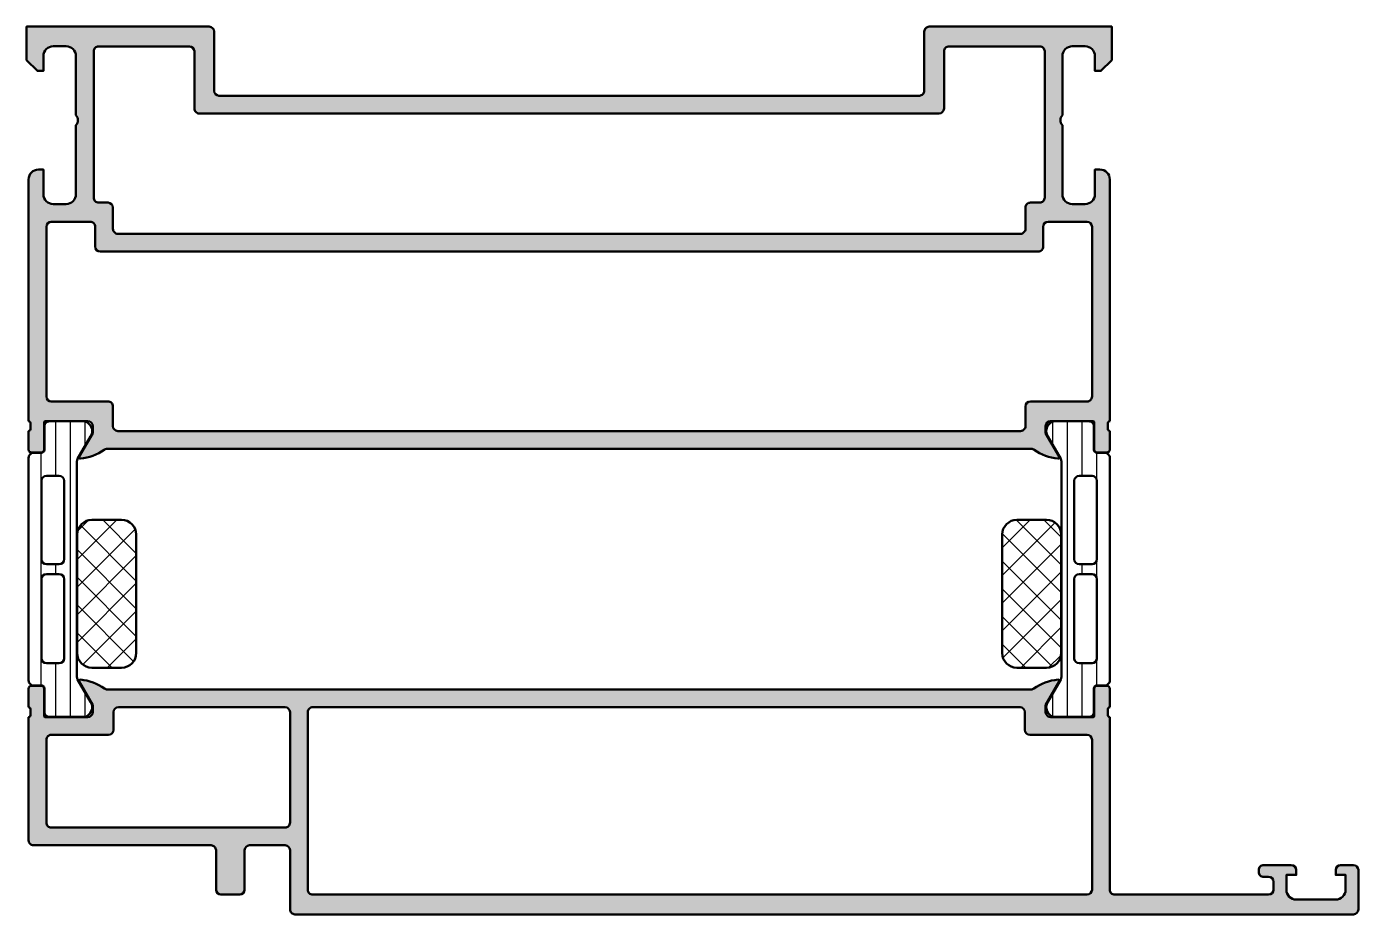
# Model space of a CAD drawing. Extents: x 0 to 135, y 0 to 90.
import ezdxf

# ---------------------------------------------------------------- set-up
doc = ezdxf.new("R2010")
doc.units = 0
for name, color, linetype, lineweight in [('0S-Alu contour', 7, 'Continuous', 50), ('0S-Alu hatch', 252, 'Continuous', 25), ('0S-Plastic contour', 254, 'Continuous', 50), ('0S-Plastic hatch', 253, 'Continuous', 25), ('0S-PT contour', 91, 'Continuous', 50), ('0S-PT hatch', 103, 'Continuous', 25)]:
    doc.layers.add(name, color=color, linetype=linetype, lineweight=lineweight)
pattern_1 = [(90, (0, 0), (-1.4859, 0), [])]
pattern_2 = [(135, (0, 0), (-1.403165018917055, -1.403165018917055), []), (225, (0, 0), (1.403165018917055, -1.403165018917055), [])]

# ---------------------------------------------------------------- blocks, each defined once
blk = doc.blocks.new('436130__63315BC6_4E05_474E_A464_216740089B08_')
at = {"layer": '0S-Alu hatch'}
h = blk.add_hatch(color=256, dxfattribs=at)
edge = h.paths.add_edge_path()
edge.add_line((-7.1e-15, 86.60998725334208), (0, 90))
edge.add_line((0, 90), (18.49999999999994, 90.00000000000202))
edge.add_ellipse((18.4999999999998, 89.50000000000188), major_axis=(-0.5000000000001421, 0), ratio=1, start_angle=180, end_angle=269.99999999998374, ccw=False)
edge.add_line((18.99999999999994, 89.50000000000188), (18.99999999999994, 83.50000000000935))
edge.add_arc((19.49999999999993, 83.50000000000935), 0.4999999999999894, 180, 269.9999999999996)
edge.add_line((19.49999999999993, 83.00000000000936), (90.49999999999945, 83.00000000001279))
edge.add_arc((90.49999999999952, 83.50000000001334), 0.5000000000005543, 269.9999999999935, 360)
edge.add_line((91.00000000000006, 83.50000000001334), (91, 89.50000000001963))
edge.add_ellipse((91.49999999999963, 89.5000000000194), major_axis=(-0.4999999999996306, 0), ratio=1, start_angle=269.99999999997397, end_angle=360, ccw=False)
edge.add_line((91.49999999999986, 90.00000000001904), (110, 90.00000000002177))
edge.add_line((110, 90.00000000002177), (109.9999999999999, 86.60998725334218))
edge.add_line((109.9999999999999, 86.60998725334218), (108.8999999999997, 85.50998725334213))
edge.add_line((108.8999999999997, 85.50998725334213), (108.2999999999998, 85.50998725334205))
edge.add_line((108.2999999999998, 85.50998725334205), (108.2999999999999, 87.00998725334212))
edge.add_arc((107.2999999999999, 87.00998725334205), 0.9999999999999573, 0, 90.00000000000081)
edge.add_line((107.2999999999999, 88.009987253342), (106, 88.00998725334199))
edge.add_arc((105.9999999999999, 87.00998725334212), 0.9999999999998721, 89.9999999999992, 180)
edge.add_line((105.0000000000001, 87.00998725334212), (104.9999999999999, 81.00998725334202))
edge.add_arc((105.525, 80.509987253342), 0.7250000000000246, 136.3971810272982, 223.6028189727017)
edge.add_line((104.9999999999999, 80.00998725334202), (104.9999999999999, 73.0099872533421))
edge.add_arc((106, 73.00998725334208), 1.000000000000028, 180, 270)
edge.add_line((106, 72.00998725334205), (107.2999999999999, 72.00998725334196))
edge.add_arc((107.2999999999998, 73.00998725334202), 1.000000000000056, 270.0000000000041, 360)
edge.add_line((108.2999999999999, 73.00998725334202), (108.2999999999999, 75.50998725334202))
edge.add_line((108.2999999999999, 75.50998725334202), (108.7999999999997, 75.50998725334202))
edge.add_ellipse((108.7999999999998, 74.5099872533419), major_axis=(-1.000000000000113, 0), ratio=1, start_angle=180, end_angle=270.00000000000165, ccw=False)
edge.add_line((109.7999999999999, 74.5099872533419), (109.8000000000008, 50.00000000002188))
edge.add_arc((109.8788364465439, 49.73247940802871), 0.2788950563274882, 106.4198764194935, 181.1645893740963)
edge.add_line((109.5999990000008, 49.72681100003034), (109.5999990000008, 49.27321700003036))
edge.add_arc((109.878867095644, 49.2675563405533), 0.2789255417371578, 178.8371299271119, 253.5754054446409)
edge.add_line((109.8000000000008, 49.00001300003036), (109.8000000000008, 47.12000200002189))
edge.add_ellipse((109.5000000000008, 47.12000200002184), major_axis=(-0.3000000000000114, 0), ratio=1, start_angle=90.00000000001091, end_angle=180, ccw=False)
edge.add_line((109.5000000000009, 46.82000200002183), (108.520025680958, 46.82000200002178))
edge.add_ellipse((108.5200256809581, 47.12000200002176), major_axis=(-0.2999999999999758, 0), ratio=1, start_angle=0, end_angle=89.99999999999193, ccw=False)
edge.add_line((108.2200256809581, 47.12000200002176), (108.220025680958, 49.88000000002195))
edge.add_arc((108.1000256809581, 49.88000000002189), 0.1199999999999051, 0, 90.00000000002036)
edge.add_line((108.1000256809581, 50.0000000000218), (103.8000000000008, 50.00000000002183))
edge.add_arc((103.8000000000008, 49.50000000002183), 0.5, 90, 180)
edge.add_line((103.3000000000008, 49.50000000002183), (103.3000000000008, 48.80000000002181))
edge.add_line((103.3000000000008, 48.80000000002181), (104.6814954576231, 46.40717967699429))
edge.add_ellipse((104.5618802153525, 46.33811978467008), major_axis=(-0.1381197846483073, 0), ratio=1, start_angle=84.37742244924073, end_angle=210.0000000000246, ccw=False)
edge.add_ellipse((105.0382232411751, 51.17660886188025), major_axis=(-5.000000000010663, 0), ratio=1, start_angle=54.481589632735904, end_angle=84.3774224492135, ccw=False)
edge.add_arc((101.8429183889696, 46.69999999992239), 0.5000000001245711, 54.48158963268474, 89.99999999995767)
edge.add_line((101.84291838897, 47.20000000004696), (8.157081610951847, 47.20000000002212))
edge.add_arc((8.157081610951886, 46.70000000002866), 0.499999999993463, 90.00000000000428, 125.5184103672748)
edge.add_ellipse((4.961776758824488, 51.17660886187668), major_axis=(-5.000000000007009, 0), ratio=1, start_angle=95.62257755079412, end_angle=125.51841036727109, ccw=False)
edge.add_ellipse((5.438119784647258, 46.33811978467018), major_axis=(-0.1381197846482801, 0), ratio=1, start_angle=-29.999999999976694, end_angle=95.62257755082089, ccw=False)
edge.add_line((5.318504542376584, 46.40717967699427), (6.699999999998965, 48.80000000002182))
edge.add_line((6.699999999998965, 48.80000000002182), (6.699999999999, 49.50000000002173))
edge.add_arc((6.199999999998951, 49.50000000002181), 0.5000000000000498, 0, 89.99999999999022)
edge.add_line((6.199999999999036, 50.00000000002186), (1.899974319041781, 50.00000000002188))
edge.add_arc((1.899974319041777, 49.88000000002188), 0.1200000000000045, 89.9999999999982, 180)
edge.add_line((1.779974319041773, 49.88000000002188), (1.77997431904177, 47.12000200002179))
edge.add_ellipse((1.47997431904184, 47.12000200002181), major_axis=(-0.2999999999999296, 0), ratio=1, start_angle=89.99999999999523, end_angle=180, ccw=False)
edge.add_line((1.479974319041815, 46.82000200002188), (0.4999999999990053, 46.82000200002188))
edge.add_ellipse((0.4999999999989877, 47.12000200002188), major_axis=(-0.3000000000000043, 0), ratio=1, start_angle=0, end_angle=90.00000000000341, ccw=False)
edge.add_line((0.1999999999989834, 47.12000200002188), (0.1999999999990507, 49.00001300003039))
edge.add_arc((0.121132904355805, 49.26755634055329), 0.2789255417371319, 286.4245945553725, 361.1628700729025)
edge.add_line((0.4000009999989541, 49.27321700003043), (0.400000999998909, 49.72681100003029))
edge.add_arc((0.1211635534558797, 49.7324794080287), 0.2788950563274171, 358.8354106258941, 433.5801235804983)
edge.add_line((0.1999999999989631, 50.0000000000218), (0.1999999999999886, 74.50998725334193))
edge.add_ellipse((1.200000000000006, 74.50998725334205), major_axis=(-1.000000000000017, 0), ratio=1, start_angle=270.00000000000756, end_angle=360, ccw=False)
edge.add_line((1.199999999999874, 75.50998725334206), (1.699999999999924, 75.50998725334199))
edge.add_line((1.699999999999924, 75.50998725334199), (1.699999999999931, 73.00998725334216))
edge.add_arc((2.700000000000038, 73.00998725334216), 1.000000000000106, 180, 269.9999999999943)
edge.add_line((2.699999999999938, 72.00998725334205), (3.999999999999722, 72.00998725334205))
edge.add_arc((3.99999999999985, 73.00998725334215), 1.000000000000099, 269.9999999999927, 360)
edge.add_line((4.99999999999995, 73.00998725334215), (4.999999999999943, 80.00998725334202))
edge.add_arc((4.475000000000115, 80.50998725334205), 0.7249999999998951, 316.3971810272854, 403.602818972713)
edge.add_line((4.999999999999956, 81.00998725334205), (4.999999999999943, 87.009987253342))
edge.add_arc((3.999999999999928, 87.00998725334205), 1.000000000000014, 0, 90)
edge.add_line((3.999999999999928, 88.00998725334206), (2.699999999999818, 88.00998725334206))
edge.add_arc((2.700000000000219, 87.00998725334183), 1.000000000000227, 90.000000000023, 180)
edge.add_line((1.699999999999992, 87.00998725334183), (1.699999999999882, 85.509987253342))
edge.add_line((1.699999999999882, 85.509987253342), (1.099999999999795, 85.50998725334213))
edge.add_line((1.099999999999795, 85.50998725334213), (-7.1e-15, 86.60998725334208))
edge = h.paths.add_edge_path()
edge.add_ellipse((7.449288645833526, 67.70000000000145), major_axis=(-0.4999999999999574, 0), ratio=1, start_angle=0, end_angle=89.9999999999992, ccw=False)
edge.add_line((6.949288645833568, 67.70000000000144), (6.949288645833576, 69.70998725334204))
edge.add_arc((6.449288645833547, 69.709987253342), 0.5000000000000285, 0, 90.00000000000325)
edge.add_line((6.449288645833519, 70.20998725334204), (2.499999999999488, 70.20998725334204))
edge.add_arc((2.499999999999488, 69.70998725334204), 0.5, 90, 180)
edge.add_line((1.999999999999488, 69.70998725334204), (1.999999999999488, 52.50000000002184))
edge.add_arc((2.499999999999502, 52.50000000002184), 0.5000000000000142, 180, 269.9999999999984)
edge.add_line((2.499999999999488, 52.00000000002184), (8.24928864583336, 52.00000000002184))
edge.add_ellipse((8.249288645833431, 51.50000000002168), major_axis=(-0.5000000000001564, 0), ratio=1, start_angle=180, end_angle=270.00000000000813, ccw=False)
edge.add_line((8.749288645833587, 51.50000000002175), (8.749288645833587, 49.50000000004659))
edge.add_arc((9.249288645833644, 49.50000000004659), 0.500000000000057, 180, 270)
edge.add_line((9.249288645833644, 49.00000000004653), (100.7507113541662, 49.00000000004653))
edge.add_arc((100.7507113541662, 49.50000000004662), 0.5000000000000853, 269.9999999999968, 360)
edge.add_line((101.2507113541663, 49.50000000004659), (101.2507113541663, 51.50000000002172))
edge.add_ellipse((101.7507113541664, 51.50000000002172), major_axis=(-0.5000000000001137, 0), ratio=1, start_angle=270, end_angle=360, ccw=False)
edge.add_line((101.7507113541664, 52.00000000002184), (107.5000000000004, 52.00000000002184))
edge.add_arc((107.5000000000004, 52.50000000002189), 0.500000000000057, 269.9999999999935, 360)
edge.add_line((108.0000000000005, 52.50000000002184), (108.0000000000004, 69.70998725334204))
edge.add_arc((107.5000000000004, 69.70998725334204), 0.5, 0, 90)
edge.add_line((107.5000000000004, 70.20998725334204), (103.5507113541663, 70.20998725334204))
edge.add_arc((103.5507113541663, 69.70998725334204), 0.5, 90, 180)
edge.add_line((103.0507113541663, 69.70998725334204), (103.0507113541663, 67.70000000000152))
edge.add_ellipse((102.5507113541663, 67.70000000000152), major_axis=(-0.500000000000071, 0), ratio=1, start_angle=89.99999999999511, end_angle=180, ccw=False)
edge.add_line((102.5507113541662, 67.20000000000145), (7.449288645833519, 67.2000000000015))
edge = h.paths.add_edge_path()
edge.add_arc((16.49999999999994, 87.49999999997758), 0.5, 0, 90)
edge.add_line((16.49999999999994, 87.99999999997758), (7.290012746635227, 87.99999999997789))
edge.add_arc((7.290012746634417, 87.5099872533427), 0.4900127466351876, 89.9999999999053, 180)
edge.add_line((6.799999999999229, 87.5099872533427), (6.79999999999876, 72.65781615802257))
edge.add_arc((7.299999999998789, 72.65781615802271), 0.5000000000000285, 180, 270.0000000000098)
edge.add_line((7.299999999998874, 72.15781615802268), (8.24928864581176, 72.15781615802268))
edge.add_ellipse((8.249288645811745, 71.6578161580008), major_axis=(-0.5000000000218848, 0), ratio=1, start_angle=180, end_angle=269.9999999999984, ccw=False)
edge.add_line((8.74928864583363, 71.6578161580008), (8.749288645833474, 69.50000000000085))
edge.add_arc((9.249288645833346, 69.50000000000097), 0.4999999999998721, 180, 270.0000000000081)
edge.add_line((9.249288645833415, 69.0000000000011), (100.7507113541664, 69.00000000000142))
edge.add_arc((100.7507113541665, 69.50000000000126), 0.4999999999998437, 269.999999999987, 360)
edge.add_line((101.2507113541663, 69.50000000000126), (101.2507113541663, 71.65781615802285))
edge.add_ellipse((101.7507113541662, 71.65781615802277), major_axis=(-0.4999999999998864, 0), ratio=1, start_angle=269.9999999999935, end_angle=360, ccw=False)
edge.add_line((101.7507113541663, 72.15781615802265), (102.700000000001, 72.15781615802265))
edge.add_arc((102.7000000000013, 72.65781615802265), 0.5, 269.9999999999674, 360)
edge.add_line((103.2000000000013, 72.65781615802265), (103.2000000000006, 87.50998725334273))
edge.add_arc((102.7099872533436, 87.50998725334274), 0.4900127466570581, 0, 90.00000000009139)
edge.add_line((102.7099872533428, 87.99999999999982), (93.49999999999994, 87.99999999999972))
edge.add_arc((93.49999999999991, 87.49999999999979), 0.499999999999929, 89.99999999999837, 180)
edge.add_line((93, 87.49999999999979), (92.99999999999994, 81.70000000000967))
edge.add_ellipse((92.49999999999935, 81.7000000000093), major_axis=(-0.5000000000005969, 0), ratio=1, start_angle=90.0000000000424, end_angle=180, ccw=False)
edge.add_line((92.49999999999972, 81.20000000000869), (17.49999999999988, 81.20000000000942))
edge.add_ellipse((17.49999999999978, 81.70000000000927), major_axis=(-0.4999999999998437, 0), ratio=1, start_angle=0, end_angle=90.00000000001222, ccw=False)
edge.add_line((16.99999999999993, 81.70000000000925), (16.99999999999994, 87.4999999999776))
at = {"layer": '0S-Alu contour', "color": 7}
for points in [[(-7.1e-15, 86.60998725334208), (0, 90), (18.49999999999994, 90.00000000000202)], [(18.99999999999994, 89.50000000000188), (18.99999999999994, 83.50000000000935)], [(91.00000000000006, 83.50000000001334), (91, 89.50000000001963)], [(91.49999999999986, 90.00000000001904), (110, 90.00000000002177), (109.9999999999999, 86.60998725334218), (108.8999999999997, 85.50998725334213), (108.2999999999998, 85.50998725334205), (108.2999999999999, 87.00998725334212)], [(3.999999999999928, 88.00998725334206), (2.699999999999818, 88.00998725334206)], [(16.49999999999994, 87.99999999997758), (7.290012746635227, 87.99999999997789)], [(102.7099872533428, 87.99999999999982), (93.49999999999994, 87.99999999999972)], [(107.2999999999999, 88.009987253342), (106, 88.00998725334199)], [(1.699999999999992, 87.00998725334183), (1.699999999999882, 85.509987253342), (1.099999999999795, 85.50998725334213), (-7.1e-15, 86.60998725334208)], [(4.999999999999956, 81.00998725334205), (4.999999999999943, 87.009987253342)], [(6.799999999999229, 87.5099872533427), (6.79999999999876, 72.65781615802257)], [(16.99999999999993, 81.70000000000925), (16.99999999999994, 87.4999999999776)], [(93, 87.49999999999979), (92.99999999999994, 81.70000000000967)], [(103.2000000000013, 72.65781615802265), (103.2000000000006, 87.50998725334273)], [(105.0000000000001, 87.00998725334212), (104.9999999999999, 81.00998725334202)], [(19.49999999999993, 83.00000000000936), (90.49999999999945, 83.00000000001279)], [(92.49999999999972, 81.20000000000869), (17.49999999999988, 81.20000000000942)], [(4.99999999999995, 73.00998725334215), (4.999999999999943, 80.00998725334202)], [(104.9999999999999, 80.00998725334202), (104.9999999999999, 73.0099872533421)], [(0.1999999999989631, 50.0000000000218), (0.1999999999999886, 74.50998725334193)], [(1.199999999999874, 75.50998725334206), (1.699999999999924, 75.50998725334199), (1.699999999999931, 73.00998725334216)], [(108.2999999999999, 73.00998725334202), (108.2999999999999, 75.50998725334202), (108.7999999999997, 75.50998725334202)], [(109.7999999999999, 74.5099872533419), (109.8000000000008, 50.00000000002188)], [(2.699999999999938, 72.00998725334205), (3.999999999999722, 72.00998725334205)], [(7.299999999998874, 72.15781615802268), (8.24928864581176, 72.15781615802268)], [(8.74928864583363, 71.6578161580008), (8.749288645833474, 69.50000000000085)], [(101.2507113541663, 69.50000000000126), (101.2507113541663, 71.65781615802285)], [(101.7507113541663, 72.15781615802265), (102.700000000001, 72.15781615802265)], [(106, 72.00998725334205), (107.2999999999999, 72.00998725334196)], [(6.449288645833519, 70.20998725334204), (2.499999999999488, 70.20998725334204)], [(107.5000000000004, 70.20998725334204), (103.5507113541663, 70.20998725334204)], [(1.999999999999488, 69.70998725334204), (1.999999999999488, 52.50000000002184)], [(6.949288645833568, 67.70000000000144), (6.949288645833576, 69.70998725334204)], [(9.249288645833415, 69.0000000000011), (100.7507113541664, 69.00000000000142)], [(103.0507113541663, 69.70998725334204), (103.0507113541663, 67.70000000000152)], [(108.0000000000005, 52.50000000002184), (108.0000000000004, 69.70998725334204)], [(102.5507113541662, 67.20000000000145), (7.449288645833519, 67.2000000000015)], [(2.499999999999488, 52.00000000002184), (8.24928864583336, 52.00000000002184)], [(8.749288645833587, 51.50000000002175), (8.749288645833587, 49.50000000004659)], [(101.2507113541663, 49.50000000004659), (101.2507113541663, 51.50000000002172)], [(101.7507113541664, 52.00000000002184), (107.5000000000004, 52.00000000002184)], [(6.199999999999036, 50.00000000002186), (1.899974319041781, 50.00000000002188)], [(108.1000256809581, 50.0000000000218), (103.8000000000008, 50.00000000002183)], [(0.1999999999989834, 47.12000200002188), (0.1999999999990507, 49.00001300003039)], [(0.4000009999989541, 49.27321700003043), (0.400000999998909, 49.72681100003029)], [(1.779974319041773, 49.88000000002188), (1.77997431904177, 47.12000200002179)], [(5.318504542376584, 46.40717967699427), (6.699999999998965, 48.80000000002182), (6.699999999999, 49.50000000002173)], [(9.249288645833644, 49.00000000004653), (100.7507113541662, 49.00000000004653)], [(103.3000000000008, 49.50000000002183), (103.3000000000008, 48.80000000002181), (104.6814954576231, 46.40717967699429)], [(108.2200256809581, 47.12000200002176), (108.220025680958, 49.88000000002195)], [(109.5999990000008, 49.72681100003034), (109.5999990000008, 49.27321700003036)], [(109.8000000000008, 49.00001300003036), (109.8000000000008, 47.12000200002189)], [(1.479974319041815, 46.82000200002188), (0.4999999999990053, 46.82000200002188)], [(101.84291838897, 47.20000000004696), (8.157081610951847, 47.20000000002212)], [(109.5000000000009, 46.82000200002183), (108.520025680958, 46.82000200002178)]]:
    blk.add_lwpolyline(points, dxfattribs=at)
at = {"layer": '0S-Alu contour', "color": 7, "extrusion": (0, 0, -1)}
for centre, radius, start, end in [((-18.4999999999998, 89.50000000000188), 0.5000000000001421, 90.00000000001629, 180), ((-91.49999999999963, 89.5000000000194), 0.4999999999996306, 0, 90.00000000002605), ((-17.49999999999978, 81.70000000000927), 0.4999999999998437, 269.9999999999878, 0), ((-92.49999999999935, 81.7000000000093), 0.5000000000005969, 180, 269.9999999999576), ((-1.200000000000006, 74.50998725334205), 1.000000000000017, 0, 89.99999999999245), ((-108.7999999999998, 74.5099872533419), 1.000000000000113, 89.99999999999837, 180), ((-8.249288645811745, 71.6578161580008), 0.5000000000218848, 90.0000000000016, 180), ((-101.7507113541662, 71.65781615802277), 0.4999999999998864, 0, 90.00000000000651), ((-7.449288645833526, 67.70000000000145), 0.4999999999999574, 270.0000000000008, 0), ((-102.5507113541663, 67.70000000000152), 0.500000000000071, 180, 270.0000000000049), ((-8.249288645833431, 51.50000000002168), 0.5000000000001564, 89.99999999999186, 180), ((-101.7507113541664, 51.50000000002172), 0.5000000000001137, 0, 90), ((-0.4999999999989877, 47.12000200002188), 0.3000000000000043, 269.9999999999966, 0), ((-1.47997431904184, 47.12000200002181), 0.2999999999999296, 180, 270.0000000000048), ((-5.438119784647258, 46.33811978467018), 0.1381197846482801, 264.3774224491791, 29.99999999997672), ((-4.961776758824488, 51.17660886187668), 5.000000000007009, 234.4815896327289, 264.3774224492059), ((-105.0382232411751, 51.17660886188025), 5.000000000010663, 275.6225775507865, 305.5184103672642), ((-104.5618802153525, 46.33811978467008), 0.1381197846483073, 149.9999999999754, 275.6225775507593), ((-108.5200256809581, 47.12000200002176), 0.2999999999999758, 270.0000000000081, 0), ((-109.5000000000008, 47.12000200002184), 0.3000000000000114, 180, 269.9999999999891)]:
    blk.add_arc(centre, radius, start, end, dxfattribs=at)
at = {"layer": '0S-Alu contour', "color": 7}
for centre, radius, start, end in [((2.700000000000219, 87.00998725334183), 1.000000000000227, 90.000000000023, 180), ((3.999999999999928, 87.00998725334205), 1.000000000000014, 0, 90), ((7.290012746634417, 87.5099872533427), 0.4900127466351876, 89.9999999999053, 180), ((16.49999999999994, 87.49999999997758), 0.5, 0, 90), ((93.49999999999991, 87.49999999999979), 0.499999999999929, 89.99999999999837, 180), ((102.7099872533436, 87.50998725334274), 0.4900127466570581, 0, 90.00000000009139), ((105.9999999999999, 87.00998725334212), 0.9999999999998721, 89.9999999999992, 180), ((107.2999999999999, 87.00998725334205), 0.9999999999999573, 0, 90.00000000000081), ((19.49999999999993, 83.50000000000935), 0.4999999999999894, 180, 269.9999999999996), ((90.49999999999952, 83.50000000001334), 0.5000000000005543, 269.9999999999935, 0), ((4.475000000000115, 80.50998725334205), 0.7249999999998951, 316.3971810272854, 43.60281897271309), ((105.525, 80.509987253342), 0.7250000000000246, 136.3971810272982, 223.6028189727017), ((2.700000000000038, 73.00998725334216), 1.000000000000106, 180, 269.9999999999943), ((3.99999999999985, 73.00998725334215), 1.000000000000099, 269.9999999999927, 0), ((106, 73.00998725334208), 1.000000000000028, 180, 270), ((107.2999999999998, 73.00998725334202), 1.000000000000056, 270.0000000000041, 0), ((7.299999999998789, 72.65781615802271), 0.5000000000000285, 180, 270.0000000000098), ((102.7000000000013, 72.65781615802265), 0.5, 269.9999999999674, 0), ((2.499999999999488, 69.70998725334204), 0.5, 90, 180), ((6.449288645833547, 69.709987253342), 0.5000000000000285, 0, 90.00000000000325), ((103.5507113541663, 69.70998725334204), 0.5, 90, 180), ((107.5000000000004, 69.70998725334204), 0.5, 0, 90), ((9.249288645833346, 69.50000000000097), 0.4999999999998721, 180, 270.0000000000081), ((100.7507113541665, 69.50000000000126), 0.4999999999998437, 269.999999999987, 0), ((2.499999999999502, 52.50000000002184), 0.5000000000000142, 180, 269.9999999999984), ((107.5000000000004, 52.50000000002189), 0.500000000000057, 269.9999999999935, 0), ((0.1211635534558797, 49.7324794080287), 0.2788950563274171, 358.8354106258941, 73.58012358049832), ((1.899974319041777, 49.88000000002188), 0.1200000000000045, 89.9999999999982, 180), ((6.199999999998951, 49.50000000002181), 0.5000000000000498, 0, 89.99999999999022), ((103.8000000000008, 49.50000000002183), 0.5, 90, 180), ((108.1000256809581, 49.88000000002189), 0.1199999999999051, 0, 90.00000000002036), ((109.8788364465439, 49.73247940802871), 0.2788950563274882, 106.4198764194935, 181.1645893740963), ((0.121132904355805, 49.26755634055329), 0.2789255417371319, 286.4245945553725, 1.162870072902523), ((9.249288645833644, 49.50000000004659), 0.500000000000057, 180, 270), ((100.7507113541662, 49.50000000004662), 0.5000000000000853, 269.9999999999968, 0), ((109.878867095644, 49.2675563405533), 0.2789255417371578, 178.8371299271119, 253.5754054446409), ((8.157081610951886, 46.70000000002866), 0.499999999993463, 90.00000000000428, 125.5184103672748), ((101.8429183889696, 46.69999999992239), 0.5000000001245711, 54.48158963268474, 89.99999999995767)]:
    blk.add_arc(centre, radius, start, end, dxfattribs=at)
blk = doc.blocks.new('436150__2FCB944A_E378_4CDE_8F6D_AB2FD51C26F9_')
at = {"layer": '0S-Alu hatch'}
h = blk.add_hatch(color=256, dxfattribs=at)
edge = h.paths.add_edge_path()
edge.add_ellipse((0.1211337185883689, 20.26748415947536), major_axis=(-0.2788950563267107, 0), ratio=1, start_angle=106.4198764194827, end_angle=181.1645893740857, ccw=False)
edge.add_line((0.1999701651311631, 19.99996356748292), (0.1999701651309351, 7.499918030038202))
edge.add_arc((0.6999700572243609, 7.499918030038301), 0.4999998920934258, 180, 270.0001587912989)
edge.add_line((0.6999714429395567, 6.999918137946796), (18.6999687752966, 6.999968171972781))
edge.add_ellipse((18.69997016513083, 6.499968171974742), major_axis=(-0.4999999999999706, 0), ratio=1, start_angle=180, end_angle=270.00015926327137, ccw=False)
edge.add_line((19.1999701651308, 6.499968171974742), (19.19997016513102, 2.499968209711241))
edge.add_arc((19.69997016513101, 2.499968209711255), 0.4999999999999929, 180, 269.999999999978)
edge.add_line((19.69997016513082, 1.999968209711262), (21.59996949843355, 1.999968209710573))
edge.add_arc((21.59996949843328, 2.49996820971063), 0.500000000000057, 270.0000000000318, 360)
edge.add_line((22.09996949843333, 2.49996820971063), (22.09996949843333, 6.499962630993294))
edge.add_ellipse((22.59996949843322, 6.499962630993422), major_axis=(-0.4999999999998935, 0), ratio=1, start_angle=270.00000000001387, end_angle=360, ccw=False)
edge.add_line((22.5999694984331, 6.999962630993316), (26.19996949842887, 6.999962630993309))
edge.add_ellipse((26.19996949842863, 6.499962630989784), major_axis=(-0.5000000000035243, 0), ratio=1, start_angle=180, end_angle=269.9999999999719, ccw=False)
edge.add_line((26.69996949843215, 6.499962630989784), (26.69996949843215, 0.4999635672827339))
edge.add_arc((27.19996949843218, 0.4999635672825633), 0.5000000000000249, 180, 270.0000000001307)
edge.add_line((27.19996949843332, -3.64327174616e-05), (134.4999701651311, -3.64324688462e-05))
edge.add_arc((134.4999306950667, 0.5000030375953486), 0.5000394716219578, 270.0045225791946, 359.9954774207697)
edge.add_line((134.9999701651309, 0.4999635675306147), (134.9999701651309, 4.499963567531381))
edge.add_arc((134.4999150615751, 4.499908463975373), 0.5000551065918479, 0.0063137065699082, 89.99368629343056)
edge.add_line((134.4999701651313, 4.999963567531153), (133.199951854584, 4.999963567531153))
edge.add_arc((133.1999545954515, 4.499960826663709), 0.5000027408749566, 90.00031407855832, 179.9996859215192)
edge.add_line((132.699951854584, 4.499963567530533), (132.699951854584, 3.999963567531381))
edge.add_line((132.699951854584, 3.999963567531381), (133.6999518545844, 3.999963567531381))
edge.add_line((133.6999518545844, 3.999963567531381), (133.6999518545842, 2.499963567531381))
edge.add_ellipse((132.6999320314364, 2.499983390679176), major_axis=(-1.00001982334427, 0), ratio=1, start_angle=90.0011357601876, end_angle=179.9988642393878, ccw=False)
edge.add_line((132.6999518545841, 1.499963567531381), (128.6999518545841, 1.499963567531153))
edge.add_ellipse((128.6999716777318, 2.499983390678721), major_axis=(-1.000019823344042, 0), ratio=1, start_angle=0.0011357599706229848, end_angle=89.9988642398124, ccw=False)
edge.add_line((127.6999518545843, 2.49996356753477), (127.6999518545843, 3.999963567531381))
edge.add_line((127.6999518545843, 3.999963567531381), (128.6999518545842, 3.999963567531153))
edge.add_line((128.6999518545842, 3.999963567531153), (128.6999518545841, 4.499963567531153))
edge.add_arc((128.1999491137161, 4.499960826663397), 0.5000027408754965, 0.0003140784807261, 89.99968592143841)
edge.add_line((128.1999518545837, 4.999963567531381), (125.3999640616156, 4.999963567531381))
edge.add_arc((125.3999566269648, 4.499971002181894), 0.4999925654047618, 89.99914803909982, 180.0008519608678)
edge.add_line((124.8999640616153, 4.499963567531322), (124.8999640616151, 4.299958989895117))
edge.add_arc((125.3999540994836, 4.29994902776292), 0.4999900379677317, 179.9988584008714, 270.0011415989594)
edge.add_line((125.3999640616153, 3.799958989894435), (125.8999640616155, 3.799958989894435))
edge.add_ellipse((125.8999306739929, 3.299925602272082), major_axis=(-0.5000333887370111, 0), ratio=1, start_angle=180.0038256842582, end_angle=269.9961743157366, ccw=False)
edge.add_line((126.3999640616152, 3.299958989894673), (126.3999640616155, 2.499963567531381))
edge.add_ellipse((125.8997806406958, 2.499987714975844), major_axis=(-0.5001834215025682, 0), ratio=1, start_angle=90.00276607862457, end_angle=179.9972339216146, ccw=False)
edge.add_line((125.8998047881406, 1.999804294056161), (110.299970165131, 1.999804294055707))
edge.add_ellipse((110.2999701651309, 2.499804294055707), major_axis=(-0.5, 0), ratio=1, start_angle=0, end_angle=90.00000000000159, ccw=False)
edge.add_line((109.7999701651309, 2.499804294055707), (109.7999701651309, 19.99996356748181))
edge.add_ellipse((109.8788066116737, 20.26748415947493), major_axis=(-0.2788950563273762, 0), ratio=1, start_angle=-1.1645893740706015, end_angle=73.58012358054839, ccw=False)
edge.add_line((109.5999691651307, 20.27315256747318), (109.5999691651307, 20.72674656747323))
edge.add_ellipse((109.878837260774, 20.73240722695027), major_axis=(-0.2789255417372425, 0), ratio=1, start_angle=-73.57540544466428, end_angle=1.1628700728833792, ccw=False)
edge.add_line((109.7999701651309, 20.99995056747333), (109.7999701651309, 22.8799615674817))
edge.add_arc((109.4999701651307, 22.87996156748167), 0.3000000000002103, 0, 89.99999999999459)
edge.add_line((109.4999701651307, 23.17996156748188), (108.5199958460878, 23.17996156748188))
edge.add_arc((108.5199958460881, 22.87996156748193), 0.2999999999999545, 90.00000000004886, 180)
edge.add_line((108.2199958460881, 22.87996156748193), (108.2199958460881, 20.1199635674817))
edge.add_ellipse((108.0999958460882, 20.1199635674817), major_axis=(-0.1199999999998908, 0), ratio=1, start_angle=90, end_angle=180, ccw=False)
edge.add_line((108.0999958460882, 19.99996356748181), (103.79997016513, 19.99996356748181))
edge.add_ellipse((103.7999701651304, 20.49996356748136), major_axis=(-0.4999999999995453, 0), ratio=1, start_angle=0, end_angle=89.99999999994787, ccw=False)
edge.add_line((103.2999701651309, 20.49996356748136), (103.2999701651309, 21.19996356748165))
edge.add_line((103.2999701651309, 21.19996356748165), (104.6814656227532, 23.59278389050917))
edge.add_arc((104.5618503804827, 23.66184378283351), 0.1381197846483169, 329.9999999999097, 457.7024374940416)
edge.add_arc((105.0094687684653, 18.82049254802814), 5.000000000001217, 95.34922800960184, 125.4670560810976)
edge.add_ellipse((101.818177589979, 23.29996356748226), major_axis=(-0.4999999999999966, 0), ratio=1, start_angle=89.9999999999983, end_angle=125.4670560810957, ccw=False)
edge.add_line((101.818177589979, 22.79996356748227), (8.181762740279124, 22.79996356748227))
edge.add_ellipse((8.181762740279115, 23.29996356748104), major_axis=(-0.4999999999987779, 0), ratio=1, start_angle=54.53294391886419, end_angle=90.0000000000012, ccw=False)
edge.add_arc((4.990471561796697, 18.82049254803878), 4.999999999990563, 54.5329439188632, 84.65077199039294)
edge.add_arc((5.438089949778673, 23.6618437828337), 0.1381197846481356, 82.297562505913, 210.0000000000111)
edge.add_line((5.318474707508165, 23.59278389050961), (6.699970165130565, 21.1999635674816))
edge.add_line((6.699970165130565, 21.1999635674816), (6.699970165130537, 20.49996356748204))
edge.add_ellipse((6.199970165130439, 20.49996356748192), major_axis=(-0.5000000000000977, 0), ratio=1, start_angle=90.0000000000079, end_angle=180, ccw=False)
edge.add_line((6.199970165130508, 19.99996356748181), (1.899944484173659, 19.99996356748227))
edge.add_ellipse((1.899944484173428, 20.11996356748239), major_axis=(-0.1200000000001182, 0), ratio=1, start_angle=0, end_angle=90.00000000011028, ccw=False)
edge.add_line((1.779944484173309, 20.11996356748239), (1.779944484173768, 22.87996156748215))
edge.add_arc((1.479944484173561, 22.87996156748213), 0.3000000000002068, 0, 89.99999999999525)
edge.add_line((1.479944484173586, 23.17996156748233), (0.4999701651307476, 23.17996156748234))
edge.add_arc((0.4999701651307494, 22.87996156748213), 0.3000000000002103, 90.00000000000033, 180)
edge.add_line((0.199970165130539, 22.87996156748213), (0.199970165130992, 20.99995056747359))
edge.add_ellipse((0.1211030694878991, 20.73240722695103), major_axis=(-0.2789255417367685, 0), ratio=1, start_angle=178.8371299271035, end_angle=253.5754054446382, ccw=False)
edge.add_line((0.3999711651306851, 20.72674656747393), (0.3999711651306938, 20.27315256747366))
edge = h.paths.add_edge_path()
edge.add_line((28.49996949843282, 2.499963567286698), (28.49996949843461, 20.49996356748227))
edge.add_ellipse((28.99996949843461, 20.49996356748227), major_axis=(-0.5, 0), ratio=1, start_angle=269.99999999999875, end_angle=360, ccw=False)
edge.add_line((28.99996949843462, 20.99996356748227), (100.6999701651309, 20.99996356748227))
edge.add_ellipse((100.6999701651309, 20.49996356748227), major_axis=(-0.5, 0), ratio=1, start_angle=180, end_angle=270, ccw=False)
edge.add_line((101.1999701651308, 20.49996356748227), (101.1999701651308, 18.69996356748227))
edge.add_arc((101.6999701651309, 18.69996356748227), 0.5, 180, 270)
edge.add_line((101.6999701651309, 18.19996356748227), (107.4999701651309, 18.19996356748227))
edge.add_ellipse((107.4999701651309, 17.69996356748228), major_axis=(-0.4999999999999858, 0), ratio=1, start_angle=180, end_angle=270, ccw=False)
edge.add_line((107.9999701651308, 17.69996356748228), (107.9999701651309, 2.499963567468597))
edge.add_ellipse((107.4999701651309, 2.499963567468597), major_axis=(-0.5, 0), ratio=1, start_angle=90.00000000013188, end_angle=180, ccw=False)
edge.add_line((107.4999701651321, 1.999963567468597), (28.99996949843396, 1.999963567286712))
edge.add_ellipse((28.9999694984328, 2.499963567286698), major_axis=(-0.4999999999999858, 0), ratio=1, start_angle=0, end_angle=90.00000000013227, ccw=False)
edge = h.paths.add_edge_path()
edge.add_ellipse((2.499970165131067, 17.69996356748228), major_axis=(-0.4999999999999716, 0), ratio=1, start_angle=269.99999999999756, end_angle=360, ccw=False)
edge.add_line((2.499970165131088, 18.19996356748226), (8.299970165131098, 18.19996356748227))
edge.add_arc((8.299970165131098, 18.6999635674823), 0.5000000000000285, 270.0000000000002, 360)
edge.add_line((8.799970165131127, 18.69996356748228), (8.79997016513113, 20.49996356748227))
edge.add_ellipse((9.299970165131114, 20.49996356748227), major_axis=(-0.4999999999999858, 0), ratio=1, start_angle=270.0000000000018, end_angle=360, ccw=False)
edge.add_line((9.299970165131098, 20.99996356748226), (26.19996949843216, 20.99996356748227))
edge.add_ellipse((26.19996949843216, 20.49996356748227), major_axis=(-0.5, 0), ratio=1, start_angle=180, end_angle=270, ccw=False)
edge.add_line((26.69996949843215, 20.49996356748227), (26.69996949843216, 9.29996263099332))
edge.add_ellipse((26.19996949843216, 9.29996263099332), major_axis=(-0.5, 0), ratio=1, start_angle=89.9999999999992, end_angle=180, ccw=False)
edge.add_line((26.19996949843216, 8.79996263099332), (2.499970165130946, 8.79996263099332))
edge.add_ellipse((2.499970165130941, 9.299962630993306), major_axis=(-0.4999999999999858, 0), ratio=1, start_angle=0, end_angle=90.00000000000063, ccw=False)
edge.add_line((1.999970165130955, 9.299962630993335), (1.999970165131095, 17.69996356748228))
at = {"layer": '0S-Alu contour', "color": 7}
for points in [[(1.479944484173586, 23.17996156748233), (0.4999701651307476, 23.17996156748234)], [(5.318474707508165, 23.59278389050961), (6.699970165130565, 21.1999635674816), (6.699970165130537, 20.49996356748204)], [(103.2999701651309, 20.49996356748136), (103.2999701651309, 21.19996356748165), (104.6814656227532, 23.59278389050917)], [(109.4999701651307, 23.17996156748188), (108.5199958460878, 23.17996156748188)], [(0.199970165130539, 22.87996156748213), (0.199970165130992, 20.99995056747359)], [(1.779944484173309, 20.11996356748239), (1.779944484173768, 22.87996156748215)], [(101.818177589979, 22.79996356748227), (8.181762740279124, 22.79996356748227)], [(108.2199958460881, 22.87996156748193), (108.2199958460881, 20.1199635674817)], [(109.7999701651309, 20.99995056747333), (109.7999701651309, 22.8799615674817)], [(0.3999711651306851, 20.72674656747393), (0.3999711651306938, 20.27315256747366)], [(8.799970165131127, 18.69996356748228), (8.79997016513113, 20.49996356748227)], [(9.299970165131098, 20.99996356748226), (26.19996949843216, 20.99996356748227)], [(26.69996949843215, 20.49996356748227), (26.69996949843216, 9.29996263099332)], [(28.49996949843282, 2.499963567286698), (28.49996949843461, 20.49996356748227)], [(28.99996949843462, 20.99996356748227), (100.6999701651309, 20.99996356748227)], [(101.1999701651308, 20.49996356748227), (101.1999701651308, 18.69996356748227)], [(109.5999691651307, 20.27315256747318), (109.5999691651307, 20.72674656747323)], [(0.1999701651311631, 19.99996356748292), (0.1999701651309351, 7.499918030038202)], [(6.199970165130508, 19.99996356748181), (1.899944484173659, 19.99996356748227)], [(108.0999958460882, 19.99996356748181), (103.79997016513, 19.99996356748181)], [(109.7999701651309, 2.499804294055707), (109.7999701651309, 19.99996356748181)], [(1.999970165130955, 9.299962630993335), (1.999970165131095, 17.69996356748228)], [(2.499970165131088, 18.19996356748226), (8.299970165131098, 18.19996356748227)], [(101.6999701651309, 18.19996356748227), (107.4999701651309, 18.19996356748227)], [(107.9999701651308, 17.69996356748228), (107.9999701651309, 2.499963567468597)], [(26.19996949843216, 8.79996263099332), (2.499970165130946, 8.79996263099332)], [(0.6999714429395567, 6.999918137946796), (18.6999687752966, 6.999968171972781)], [(22.5999694984331, 6.999962630993316), (26.19996949842887, 6.999962630993309)], [(19.1999701651308, 6.499968171974742), (19.19997016513102, 2.499968209711241)], [(22.09996949843333, 2.49996820971063), (22.09996949843333, 6.499962630993294)], [(26.69996949843215, 6.499962630989784), (26.69996949843215, 0.4999635672827339)], [(124.8999640616153, 4.499963567531322), (124.8999640616151, 4.299958989895117)], [(128.1999518545837, 4.999963567531381), (125.3999640616156, 4.999963567531381)], [(127.6999518545843, 2.49996356753477), (127.6999518545843, 3.999963567531381), (128.6999518545842, 3.999963567531153), (128.6999518545841, 4.499963567531153)], [(132.699951854584, 4.499963567530533), (132.699951854584, 3.999963567531381), (133.6999518545844, 3.999963567531381), (133.6999518545842, 2.499963567531381)], [(134.4999701651313, 4.999963567531153), (133.199951854584, 4.999963567531153)], [(134.9999701651309, 0.4999635675306147), (134.9999701651309, 4.499963567531381)], [(125.3999640616153, 3.799958989894435), (125.8999640616155, 3.799958989894435)], [(126.3999640616152, 3.299958989894673), (126.3999640616155, 2.499963567531381)], [(19.69997016513082, 1.999968209711262), (21.59996949843355, 1.999968209710573)], [(107.4999701651321, 1.999963567468597), (28.99996949843396, 1.999963567286712)], [(125.8998047881406, 1.999804294056161), (110.299970165131, 1.999804294055707)], [(132.6999518545841, 1.499963567531381), (128.6999518545841, 1.499963567531153)], [(27.19996949843332, -3.64327174616e-05), (134.4999701651311, -3.64324688462e-05)]]:
    blk.add_lwpolyline(points, dxfattribs=at)
for centre, radius, start, end in [((0.4999701651307494, 22.87996156748213), 0.3000000000002103, 90.00000000000033, 180), ((1.479944484173561, 22.87996156748213), 0.3000000000002068, 0, 89.99999999999525), ((5.438089949778673, 23.6618437828337), 0.1381197846481356, 82.297562505913, 210.0000000000111), ((4.990471561796697, 18.82049254803878), 4.999999999990563, 54.5329439188632, 84.65077199039294), ((105.0094687684653, 18.82049254802814), 5.000000000001217, 95.34922800960184, 125.4670560810976), ((104.5618503804827, 23.66184378283351), 0.1381197846483169, 329.9999999999097, 97.70243749404165), ((108.5199958460881, 22.87996156748193), 0.2999999999999545, 90.00000000004886, 180), ((109.4999701651307, 22.87996156748167), 0.3000000000002103, 0, 89.99999999999459), ((8.299970165131098, 18.6999635674823), 0.5000000000000285, 270.0000000000002, 0), ((101.6999701651309, 18.69996356748227), 0.5, 180, 270), ((0.6999700572243609, 7.499918030038301), 0.4999998920934258, 180, 270.0001587912989), ((125.3999566269648, 4.499971002181894), 0.4999925654047618, 89.99914803909982, 180.0008519608678), ((125.3999540994836, 4.29994902776292), 0.4999900379677317, 179.9988584008714, 270.0011415989594), ((128.1999491137161, 4.499960826663397), 0.5000027408754965, 0.0003140784807261, 89.99968592143841), ((133.1999545954515, 4.499960826663709), 0.5000027408749566, 90.00031407855832, 179.9996859215192), ((134.4999150615751, 4.499908463975373), 0.5000551065918479, 0.0063137065699082, 89.99368629343056), ((19.69997016513101, 2.499968209711255), 0.4999999999999929, 180, 269.999999999978), ((21.59996949843328, 2.49996820971063), 0.500000000000057, 270.0000000000318, 0), ((27.19996949843218, 0.4999635672825633), 0.5000000000000249, 180, 270.0000000001307), ((134.4999306950667, 0.5000030375953486), 0.5000394716219578, 270.0045225791946, 359.9954774207697)]:
    blk.add_arc(centre, radius, start, end, dxfattribs=at)
at = {"layer": '0S-Alu contour', "color": 7, "extrusion": (0, 0, -1)}
for centre, radius, start, end in [((-8.181762740279115, 23.29996356748104), 0.4999999999987779, 269.9999999999988, 305.4670560811358), ((-101.818177589979, 23.29996356748226), 0.4999999999999966, 234.5329439189044, 270.0000000000017), ((-0.1211030694878991, 20.73240722695103), 0.2789255417367685, 106.4245945553618, 181.1628700728966), ((-0.1211337185883689, 20.26748415947536), 0.2788950563267107, 178.8354106259143, 253.5801235805173), ((-6.199970165130439, 20.49996356748192), 0.5000000000000977, 180, 269.9999999999921), ((-9.299970165131114, 20.49996356748227), 0.4999999999999858, 0, 89.99999999999817), ((-26.19996949843216, 20.49996356748227), 0.5, 90, 180), ((-28.99996949843461, 20.49996356748227), 0.5, 0, 90.00000000000122), ((-100.6999701651309, 20.49996356748227), 0.5, 90, 180), ((-103.7999701651304, 20.49996356748136), 0.4999999999995453, 270.0000000000521, 0), ((-109.8788066116737, 20.26748415947493), 0.2788950563273762, 286.4198764194516, 1.164589374070634), ((-109.878837260774, 20.73240722695027), 0.2789255417372426, 358.8371299271166, 73.57540544466434), ((-1.899944484173428, 20.11996356748239), 0.1200000000001182, 269.9999999998897, 0), ((-108.0999958460882, 20.1199635674817), 0.1199999999998909, 180, 270), ((-2.499970165131067, 17.69996356748228), 0.4999999999999716, 0, 90.00000000000244), ((-107.4999701651309, 17.69996356748228), 0.4999999999999858, 90, 180), ((-2.499970165130941, 9.299962630993306), 0.4999999999999858, 269.9999999999994, 0), ((-26.19996949843216, 9.29996263099332), 0.5, 180, 270.0000000000008), ((-18.69997016513083, 6.499968171974742), 0.4999999999999706, 89.99984073672861, 180), ((-22.59996949843322, 6.499962630993422), 0.4999999999998935, 0, 89.99999999998616), ((-26.19996949842863, 6.499962630989784), 0.5000000000035243, 90.00000000002811, 180), ((-125.8999306739929, 3.299925602272082), 0.5000333887370111, 90.0038256842634, 179.9961743157418), ((-28.9999694984328, 2.499963567286698), 0.4999999999999858, 269.9999999998677, 0), ((-107.4999701651309, 2.499963567468597), 0.5, 180, 269.9999999998681), ((-110.2999701651309, 2.499804294055707), 0.5, 269.9999999999984, 0), ((-125.8997806406958, 2.499987714975844), 0.5001834215025682, 180.0027660783855, 269.9972339213754), ((-128.6999716777318, 2.499983390678721), 1.000019823344042, 270.0011357601876, 359.9988642400294), ((-132.6999320314364, 2.499983390679176), 1.00001982334427, 180.0011357606123, 269.9988642398124)]:
    blk.add_arc(centre, radius, start, end, dxfattribs=at)
blk = doc.blocks.new('284129__4ACF067A_3588_463F_BA65_DB09AED29D58___9C4C5D1A_8F1B_4BD6_8688_75A1278B9ED0_')
at = {"layer": '0S-Plastic hatch'}
h = blk.add_hatch(dxfattribs=at)
h.set_pattern_fill('ANSI31', color=256, scale=0.4680000000000001, angle=45, style=0)
h.set_pattern_definition(pattern_1)
edge = h.paths.add_edge_path()
edge.add_line((1.510339415231598, 46.78998533913707), (0.7000080818982753, 46.78998533913707))
edge.add_arc((0.7000054029890782, 46.28998801804626), 0.499997321097979, 89.99969301797388, 180.0003069823849)
edge.add_line((0.2000080818982759, 46.28998533913393), (0.2000080818982752, 23.70998533913705))
edge.add_arc((0.7000054029890782, 23.70998266022785), 0.4999973210979796, 179.999693017615, 270.0003069820259)
edge.add_line((0.700008081898274, 23.20998533913705), (1.510339415231598, 23.20998533913705))
edge.add_ellipse((1.510339415231601, 22.90998533913704), major_axis=(-0.3000000000000114, 0), ratio=1, start_angle=180, end_angle=270.00000000000057, ccw=False)
edge.add_line((1.810339415231613, 22.90998533913704), (1.810007464834583, 20.50998695620073))
edge.add_arc((2.310003442273193, 20.50998431657566), 0.4999959774455771, 179.9996975182267, 270.0003024811857)
edge.add_line((2.310006081898264, 20.00998833913705), (5.786547579997758, 20.00998833913705))
edge.add_arc((5.644236931006408, 20.99980641385989), 0.9999960709244597, 278.1816080518997, 392.7270160998402)
edge.add_line((6.485489579997745, 21.54044133913702), (5.167019865511136, 23.8240981858873))
edge.add_ellipse((5.600032582241541, 24.07409816018687), major_axis=(-0.5000000000000319, 0), ratio=1, start_angle=5.991033771124421e-05, end_angle=29.9999965993444, ccw=False)
edge.add_line((5.100032582241783, 24.07409763737054), (5.10003258224178, 45.92587304085593))
edge.add_ellipse((5.600032582241528, 45.92587251808724), major_axis=(-0.500000000000021, 0), ratio=1, start_angle=330.0000034006549, end_angle=359.9999401018306, ccw=False)
edge.add_line((5.167019865511135, 46.1758724923868), (6.485489579997747, 48.45952933913707))
edge.add_arc((5.644236931006406, 49.00016426441422), 0.9999960709244716, 327.2729839001592, 441.8183919481003)
edge.add_line((5.786547579997758, 49.98998233913707), (2.310006081898265, 49.98998233913706))
edge.add_arc((2.310003442273189, 49.48998636169846), 0.4999959774455762, 89.99969751881382, 180.0003024817733)
edge.add_line((1.810007464834581, 49.48998372206826), (1.810339415231609, 47.08998533913706))
edge.add_ellipse((1.510339415231605, 47.08998533913707), major_axis=(-0.3000000000000047, 0), ratio=1, start_angle=89.9999999999988, end_angle=180, ccw=False)
edge = h.paths.add_edge_path()
edge.add_line((1.50001304100472, 25.95160519727222), (1.500013041004692, 33.99998533913767))
edge.add_ellipse((2.000056600435997, 33.99994177970576), major_axis=(-0.5000435613285635, 0), ratio=1, start_angle=270.00499110831123, end_angle=359.9950088916195, ccw=False)
edge.add_line((2.000013041004692, 34.49998533913706), (3.300021814808403, 34.49998533913706))
edge.add_ellipse((3.299978255377101, 33.99994177970576), major_axis=(-0.5000435613285564, 0), ratio=1, start_angle=180.0049911083805, end_angle=269.9950088916892, ccw=False)
edge.add_line((3.800021814808399, 33.99998533913767), (3.800006556019368, 25.95160519727119))
edge.add_ellipse((3.299962996588066, 25.95164875670248), major_axis=(-0.5000435613285616, 0), ratio=1, start_angle=90.004991108311, end_angle=179.9950088916196, ccw=False)
edge.add_line((3.300006556019368, 25.45160519727118), (1.999997782215658, 25.45160519727119))
edge.add_ellipse((2.000025365753111, 25.95161752141063), major_axis=(-0.5000123249002661, 0), ratio=1, start_angle=0.0014122074233000603, end_angle=89.99683923735029, ccw=False)
edge = h.paths.add_edge_path()
edge.add_ellipse((2.000056600436024, 43.94911127650142), major_axis=(-0.5000435613285635, 0), ratio=1, start_angle=270.0049911083111, end_angle=359.9950088916195, ccw=False)
edge.add_line((2.00001304100472, 44.44915483593272), (3.300021814808431, 44.44915483593272))
edge.add_ellipse((3.299978255377128, 43.94911127650142), major_axis=(-0.5000435613285635, 0), ratio=1, start_angle=180.0049911083805, end_angle=269.99500889168894, ccw=False)
edge.add_line((3.800021814808432, 43.94915483593272), (3.800021814808403, 35.99998533913646))
edge.add_ellipse((3.299978255377098, 36.00002889856837), major_axis=(-0.5000435613285635, 0), ratio=1, start_angle=90.00499110831117, end_angle=179.9950088916196, ccw=False)
edge.add_line((3.300021814808403, 35.49998533913707), (2.000013041004692, 35.49998533913707))
edge.add_ellipse((2.000056600435996, 36.00002889856837), major_axis=(-0.5000435613285635, 0), ratio=1, start_angle=0.004991108380522746, end_angle=89.99500889168883, ccw=False)
edge.add_line((1.500013041004692, 35.99998533913706), (1.50001304100472, 43.94915483593332))
at = {"layer": '0S-Alu contour', "color": 7}
for points in [[(1.500013041004692, 35.99998533913706), (1.50001304100472, 43.94915483593332)], [(2.00001304100472, 44.44915483593272), (3.300021814808431, 44.44915483593272)], [(3.800021814808432, 43.94915483593272), (3.800021814808403, 35.99998533913646)], [(3.300021814808403, 35.49998533913707), (2.000013041004692, 35.49998533913707)], [(1.50001304100472, 25.95160519727222), (1.500013041004692, 33.99998533913767)], [(2.000013041004692, 34.49998533913706), (3.300021814808403, 34.49998533913706)], [(3.800021814808399, 33.99998533913767), (3.800006556019368, 25.95160519727119)], [(3.300006556019368, 25.45160519727118), (1.999997782215658, 25.45160519727119)]]:
    blk.add_lwpolyline(points, dxfattribs=at)
at = {"layer": '0S-Alu contour', "color": 7, "extrusion": (0, 0, -1)}
for centre, radius, start, end in [((-2.000056600436024, 43.94911127650142), 0.5000435613285635, 0.0049911083804904, 89.99500889168887), ((-3.299978255377128, 43.94911127650142), 0.5000435613285635, 90.00499110831103, 179.9950088916195), ((-2.000056600435996, 36.00002889856837), 0.5000435613285635, 270.0049911083112, 359.9950088916195), ((-3.299978255377098, 36.00002889856837), 0.5000435613285635, 180.0049911083805, 269.9950088916888), ((-2.000056600435997, 33.99994177970576), 0.5000435613285635, 0.0049911083804904, 89.99500889168876), ((-3.299978255377101, 33.99994177970576), 0.5000435613285564, 90.00499110831078, 179.9950088916195), ((-2.000025365753111, 25.95161752141063), 0.5000123249002661, 270.0031607626497, 359.9985877925767), ((-3.299962996588066, 25.95164875670248), 0.5000435613285616, 180.0049911083805, 269.995008891689)]:
    blk.add_arc(centre, radius, start, end, dxfattribs=at)
at = {"layer": '0S-Plastic contour', "color": 7}
for points in [[(5.786547579997758, 49.98998233913707), (2.310006081898265, 49.98998233913706)], [(1.810007464834581, 49.48998372206826), (1.810339415231609, 47.08998533913706)], [(5.167019865511135, 46.1758724923868), (6.485489579997747, 48.45952933913707)], [(0.2000080818982759, 46.28998533913393), (0.2000080818982752, 23.70998533913705)], [(1.510339415231598, 46.78998533913707), (0.7000080818982753, 46.78998533913707)], [(5.100032582241783, 24.07409763737054), (5.10003258224178, 45.92587304085593)], [(0.700008081898274, 23.20998533913705), (1.510339415231598, 23.20998533913705)], [(6.485489579997745, 21.54044133913702), (5.167019865511136, 23.8240981858873)], [(1.810339415231613, 22.90998533913704), (1.810007464834583, 20.50998695620073)], [(2.310006081898264, 20.00998833913705), (5.786547579997758, 20.00998833913705)]]:
    blk.add_lwpolyline(points, dxfattribs=at)
for centre, radius, start, end in [((2.310003442273189, 49.48998636169846), 0.4999959774455762, 89.99969751881382, 180.0003024817733), ((5.644236931006406, 49.00016426441422), 0.9999960709244716, 327.2729839001592, 81.81839194810031), ((0.7000054029890782, 46.28998801804626), 0.499997321097979, 89.99969301797388, 180.0003069823849), ((0.7000054029890782, 23.70998266022785), 0.4999973210979796, 179.999693017615, 270.0003069820259), ((2.310003442273193, 20.50998431657566), 0.4999959774455771, 179.9996975182267, 270.0003024811857), ((5.644236931006408, 20.99980641385989), 0.9999960709244597, 278.1816080518997, 32.72701609984014)]:
    blk.add_arc(centre, radius, start, end, dxfattribs=at)
at = {"layer": '0S-Plastic contour', "color": 7, "extrusion": (0, 0, -1)}
for centre, radius, start, end in [((-1.510339415231605, 47.08998533913707), 0.3000000000000047, 180, 270.0000000000013), ((-5.600032582241528, 45.92587251808724), 0.500000000000021, 5.98981694121e-05, 29.99999659934511), ((-1.510339415231601, 22.90998533913704), 0.3000000000000114, 89.9999999999994, 180), ((-5.600032582241541, 24.07409816018687), 0.5000000000000319, 330.0000034006556, 359.9999400896623)]:
    blk.add_arc(centre, radius, start, end, dxfattribs=at)
blk = doc.blocks.new('284129__8920060E_6CA8_4376_9A59_D678BB58F848___D7504B25_23E2_49E7_B2E7_9BB8C6BF0B61_')
at = {"layer": '0S-Plastic hatch'}
h = blk.add_hatch(dxfattribs=at)
h.set_pattern_fill('ANSI31', color=256, scale=0.4680000000000001, angle=45, style=0)
h.set_pattern_definition(pattern_1)
edge = h.paths.add_edge_path()
edge.add_line((108.4896605847681, 46.78998533913707), (109.2999919181015, 46.78998533913707))
edge.add_ellipse((109.2999945970107, 46.28998801804628), major_axis=(-0.4999973210979719, 0), ratio=1, start_angle=179.9996930176151, end_angle=270.0003069820262, ccw=False)
edge.add_line((109.7999919181015, 46.28998533913395), (109.7999919181015, 23.70998533913705))
edge.add_ellipse((109.2999945970107, 23.70998266022785), major_axis=(-0.499997321097979, 0), ratio=1, start_angle=89.99969301797381, end_angle=180.000306982385, ccw=False)
edge.add_line((109.2999919181015, 23.20998533913705), (108.4896605847681, 23.20998533913705))
edge.add_arc((108.4896605847681, 22.90998533913705), 0.2999999999999971, 89.99999999999729, 180)
edge.add_line((108.1896605847681, 22.90998533913705), (108.1899925351652, 20.50998695620073))
edge.add_ellipse((107.6899965577266, 20.50998431657564), major_axis=(-0.4999959774455549, 0), ratio=1, start_angle=89.99969751881167, end_angle=180.0003024817733, ccw=False)
edge.add_line((107.6899939181015, 20.00998833913705), (104.213452420002, 20.00998833913705))
edge.add_ellipse((104.3557630689933, 20.99980641385989), major_axis=(-0.9999960709244582, 0), ratio=1, start_angle=-32.72701609984091, end_angle=81.8183919481009, ccw=False)
edge.add_line((103.514510420002, 21.54044133913703), (104.8329801344886, 23.8240981858873))
edge.add_arc((104.3999674177582, 24.07409816018685), 0.4999999999999856, 330.0000034006544, 359.9999400957462)
edge.add_line((104.899967417758, 24.07409763742362), (104.899967417758, 45.92587304085593))
edge.add_arc((104.3999674177583, 45.92587251808725), 0.4999999999999323, 5.9904253842e-05, 29.99999659934813)
edge.add_line((104.8329801344886, 46.1758724923868), (103.514510420002, 48.45952933913707))
edge.add_ellipse((104.3557630689933, 49.00016426441422), major_axis=(-0.99999607092447, 0), ratio=1, start_angle=-81.8183919481001, end_angle=32.72701609984051, ccw=False)
edge.add_line((104.213452420002, 49.98998233913707), (107.6899939181015, 49.98998233913707))
edge.add_ellipse((107.6899965577265, 49.48998636169846), major_axis=(-0.4999959774455833, 0), ratio=1, start_angle=179.9996975182268, end_angle=270.00030248118503, ccw=False)
edge.add_line((108.1899925351652, 49.48998372206826), (108.1896605847681, 47.08998533913707))
edge.add_arc((108.4896605847681, 47.08998533913706), 0.2999999999999829, 180, 270.0000000000054)
edge = h.paths.add_edge_path()
edge.add_line((108.499986958995, 25.95160519727221), (108.499986958995, 33.99998533913767))
edge.add_arc((107.9999433995638, 33.99994177970576), 0.5000435613285635, 0.0049911083804904, 89.99500889168881)
edge.add_line((107.9999869589951, 34.49998533913706), (106.6999781851913, 34.49998533913706))
edge.add_arc((106.7000217446226, 33.99994177970576), 0.5000435613285635, 90.00499110831119, 179.9950088916195)
edge.add_line((106.1999781851914, 33.99998533913767), (106.1999934439804, 25.95160519727119))
edge.add_arc((106.7000370034117, 25.95164875670247), 0.500043561328535, 180.0049911083805, 269.9950088916921)
edge.add_line((106.6999934439804, 25.45160519727119), (108.0000022177841, 25.45160519727119))
edge.add_arc((107.9999746342467, 25.95161752141061), 0.500012324900252, 270.0031607626471, 359.9985877925767)
edge = h.paths.add_edge_path()
edge.add_arc((107.9999433995637, 43.94911127650142), 0.5000435613285635, 0.0049911083804904, 89.99500889169045)
edge.add_line((107.999986958995, 44.44915483593272), (106.6999781851913, 44.44915483593272))
edge.add_arc((106.7000217446226, 43.94911127650142), 0.5000435613285635, 90.00499110831119, 179.9950088916195)
edge.add_line((106.1999781851913, 43.94915483593272), (106.1999781851914, 35.99998533913646))
edge.add_arc((106.7000217446226, 36.00002889856837), 0.5000435613285635, 180.0049911083805, 269.9950088916888)
edge.add_line((106.6999781851913, 35.49998533913707), (107.9999869589951, 35.49998533913708))
edge.add_arc((107.9999433995638, 36.00002889856837), 0.5000435613285493, 270.0049911083096, 359.9950088916195)
edge.add_line((108.499986958995, 35.99998533913706), (108.499986958995, 43.94915483593333))
at = {"layer": '0S-Alu contour', "color": 7}
for points in [[(106.1999781851913, 43.94915483593272), (106.1999781851914, 35.99998533913646)], [(107.999986958995, 44.44915483593272), (106.6999781851913, 44.44915483593272)], [(108.499986958995, 35.99998533913706), (108.499986958995, 43.94915483593333)], [(106.6999781851913, 35.49998533913707), (107.9999869589951, 35.49998533913708)], [(106.1999781851914, 33.99998533913767), (106.1999934439804, 25.95160519727119)], [(107.9999869589951, 34.49998533913706), (106.6999781851913, 34.49998533913706)], [(108.499986958995, 25.95160519727221), (108.499986958995, 33.99998533913767)], [(106.6999934439804, 25.45160519727119), (108.0000022177841, 25.45160519727119)]]:
    blk.add_lwpolyline(points, dxfattribs=at)
for centre, radius, start, end in [((106.7000217446226, 43.94911127650142), 0.5000435613285635, 90.00499110831119, 179.9950088916195), ((107.9999433995637, 43.94911127650142), 0.5000435613285635, 0.0049911083804904, 89.99500889169045), ((106.7000217446226, 36.00002889856837), 0.5000435613285635, 180.0049911083805, 269.9950088916888), ((107.9999433995638, 36.00002889856837), 0.5000435613285493, 270.0049911083096, 359.9950088916195), ((106.7000217446226, 33.99994177970576), 0.5000435613285635, 90.00499110831119, 179.9950088916195), ((107.9999433995638, 33.99994177970576), 0.5000435613285635, 0.0049911083804904, 89.99500889168881), ((106.7000370034117, 25.95164875670247), 0.500043561328535, 180.0049911083805, 269.9950088916921), ((107.9999746342467, 25.95161752141061), 0.500012324900252, 270.0031607626471, 359.9985877925767)]:
    blk.add_arc(centre, radius, start, end, dxfattribs=at)
at = {"layer": '0S-Plastic contour', "color": 7}
for points in [[(104.213452420002, 49.98998233913707), (107.6899939181015, 49.98998233913707)], [(108.1899925351652, 49.48998372206826), (108.1896605847681, 47.08998533913707)], [(104.8329801344886, 46.1758724923868), (103.514510420002, 48.45952933913707)], [(104.899967417758, 24.07409763742362), (104.899967417758, 45.92587304085593)], [(108.4896605847681, 46.78998533913707), (109.2999919181015, 46.78998533913707)], [(109.7999919181015, 46.28998533913395), (109.7999919181015, 23.70998533913705)], [(103.514510420002, 21.54044133913703), (104.8329801344886, 23.8240981858873)], [(109.2999919181015, 23.20998533913705), (108.4896605847681, 23.20998533913705)], [(108.1896605847681, 22.90998533913705), (108.1899925351652, 20.50998695620073)], [(107.6899939181015, 20.00998833913705), (104.213452420002, 20.00998833913705)]]:
    blk.add_lwpolyline(points, dxfattribs=at)
at = {"layer": '0S-Plastic contour', "color": 7, "extrusion": (0, 0, -1)}
for centre, radius, start, end in [((-104.3557630689933, 49.00016426441422), 0.99999607092447, 327.2729839001595, 81.81839194810016), ((-107.6899965577265, 49.48998636169846), 0.4999959774455833, 89.99969751881494, 180.0003024817733), ((-109.2999945970107, 46.28998801804628), 0.4999973210979719, 89.99969301797381, 180.0003069823849), ((-109.2999945970107, 23.70998266022785), 0.499997321097979, 179.999693017615, 270.0003069820262), ((-104.3557630689933, 20.99980641385989), 0.9999960709244582, 278.1816080518991, 32.7270160998409), ((-107.6899965577266, 20.50998431657564), 0.4999959774455549, 179.9996975182267, 270.0003024811883)]:
    blk.add_arc(centre, radius, start, end, dxfattribs=at)
at = {"layer": '0S-Plastic contour', "color": 7}
for centre, radius, start, end in [((104.3999674177583, 45.92587251808725), 0.4999999999999323, 5.9904253842e-05, 29.99999659934813), ((108.4896605847681, 47.08998533913706), 0.2999999999999829, 180, 270.0000000000054), ((104.3999674177582, 24.07409816018685), 0.4999999999999856, 330.0000034006544, 359.9999400957462), ((108.4896605847681, 22.90998533913705), 0.2999999999999971, 89.99999999999729, 180)]:
    blk.add_arc(centre, radius, start, end, dxfattribs=at)
blk = doc.blocks.new('435730__DC5C36C1_BB77_4DDB_8B98_039B81978B14_')
at = {"layer": '0S-PT hatch'}
h = blk.add_hatch(dxfattribs=at)
h.set_pattern_fill('ANSI37', color=256, scale=0.625, angle=90, style=0)
h.set_pattern_definition(pattern_2)
edge = h.paths.add_edge_path()
edge.add_ellipse((100.3895992285218, 38.49933037128226), major_axis=(-1.5, 0), ratio=1, start_angle=270.00000000000057, end_angle=360, ccw=False)
edge.add_line((100.3895992285217, 39.99933037128226), (103.3795992285218, 39.99933037128226))
edge.add_ellipse((103.3795992285218, 38.49933037128228), major_axis=(-1.499999999999985, 0), ratio=1, start_angle=180, end_angle=270.00000000000057, ccw=False)
edge.add_line((104.8795992285218, 38.49933037128228), (104.8795992285218, 26.49933037128227))
edge.add_ellipse((103.3795992285218, 26.49933037128225), major_axis=(-1.5, 0), ratio=1, start_angle=90, end_angle=180, ccw=False)
edge.add_line((103.3795992285218, 24.99933037128225), (100.3895992285218, 24.99933037128227))
edge.add_ellipse((100.3895992285218, 26.49933037128227), major_axis=(-1.499999999999992, 0), ratio=1, start_angle=0, end_angle=90, ccw=False)
edge.add_line((98.8895992285218, 26.49933037128227), (98.8895992285218, 38.49933037128226))
at = {"layer": '0S-PT contour', "color": 7}
for points in [[(100.3895992285217, 39.99933037128226), (103.3795992285218, 39.99933037128226)], [(98.8895992285218, 26.49933037128227), (98.8895992285218, 38.49933037128226)], [(104.8795992285218, 38.49933037128228), (104.8795992285218, 26.49933037128227)], [(103.3795992285218, 24.99933037128225), (100.3895992285218, 24.99933037128227)]]:
    blk.add_lwpolyline(points, dxfattribs=at)
at = {"layer": '0S-PT contour', "color": 7, "extrusion": (0, 0, -1)}
for centre, radius, start, end in [((-100.3895992285218, 38.49933037128226), 1.5, 0, 89.99999999999946), ((-103.3795992285218, 38.49933037128228), 1.499999999999985, 89.99999999999946, 180), ((-100.3895992285218, 26.49933037128227), 1.499999999999992, 270, 0), ((-103.3795992285218, 26.49933037128225), 1.5, 180, 270)]:
    blk.add_arc(centre, radius, start, end, dxfattribs=at)
blk = doc.blocks.new('435730__4BA3CE04_107C_4A2E_BEEB_3AF4DCB61F8A_')
at = {"layer": '0S-PT hatch'}
h = blk.add_hatch(dxfattribs=at)
h.set_pattern_fill('ANSI37', color=256, scale=0.625, angle=90, style=0)
h.set_pattern_definition(pattern_2)
edge = h.paths.add_edge_path()
edge.add_arc((9.610400771477982, 38.49933037128226), 1.5, 0, 90)
edge.add_line((9.610400771477982, 39.99933037128226), (6.620400771477982, 39.99933037128226))
edge.add_arc((6.620400771477982, 38.49933037128226), 1.5, 90, 180)
edge.add_line((5.120400771477982, 38.49933037128226), (5.120400771477982, 26.49933037128227))
edge.add_arc((6.620400771477982, 26.49933037128227), 1.5, 180, 270)
edge.add_line((6.620400771477982, 24.99933037128226), (9.61040077147798, 24.99933037128227))
edge.add_arc((9.61040077147798, 26.49933037128227), 1.499999999999992, 270, 360)
edge.add_line((11.11040077147797, 26.49933037128227), (11.11040077147798, 38.49933037128226))
at = {"layer": '0S-PT contour', "color": 7}
for points in [[(9.610400771477982, 39.99933037128226), (6.620400771477982, 39.99933037128226)], [(5.120400771477982, 38.49933037128226), (5.120400771477982, 26.49933037128227)], [(11.11040077147797, 26.49933037128227), (11.11040077147798, 38.49933037128226)], [(6.620400771477982, 24.99933037128226), (9.61040077147798, 24.99933037128227)]]:
    blk.add_lwpolyline(points, dxfattribs=at)
for centre, radius, start, end in [((6.620400771477982, 38.49933037128226), 1.5, 90, 180), ((9.610400771477982, 38.49933037128226), 1.5, 0, 90), ((6.620400771477982, 26.49933037128227), 1.5, 180, 270), ((9.61040077147798, 26.49933037128227), 1.499999999999992, 270, 0)]:
    blk.add_arc(centre, radius, start, end, dxfattribs=at)
blk = doc.blocks.new('435730__D6C5297F_3E4B_4D82_9F1F_F1E654116136_')
at = {"layer": '0S-Alu contour', "color": 7}
for name in ['436130__63315BC6_4E05_474E_A464_216740089B08_', '436150__2FCB944A_E378_4CDE_8F6D_AB2FD51C26F9_']:
    blk.add_blockref(name, (0, 0), dxfattribs=at)
at = {"layer": '0S-Plastic contour', "color": 7}
for name in ['284129__4ACF067A_3588_463F_BA65_DB09AED29D58___9C4C5D1A_8F1B_4BD6_8688_75A1278B9ED0_', '284129__8920060E_6CA8_4376_9A59_D678BB58F848___D7504B25_23E2_49E7_B2E7_9BB8C6BF0B61_']:
    blk.add_blockref(name, (0, 0), dxfattribs=at)
at = {"layer": '0S-PT contour', "color": 7}
for name in ['435730__4BA3CE04_107C_4A2E_BEEB_3AF4DCB61F8A_', '435730__DC5C36C1_BB77_4DDB_8B98_039B81978B14_']:
    blk.add_blockref(name, (0, 0), dxfattribs=at)

msp = doc.modelspace()

# ---------------------------------------------------------------- block references
at = {"layer": '0S-Alu contour', "color": 7}
msp.add_blockref('435730__D6C5297F_3E4B_4D82_9F1F_F1E654116136_', (0, 0), dxfattribs=at)

doc.saveas('drawing.dxf')
